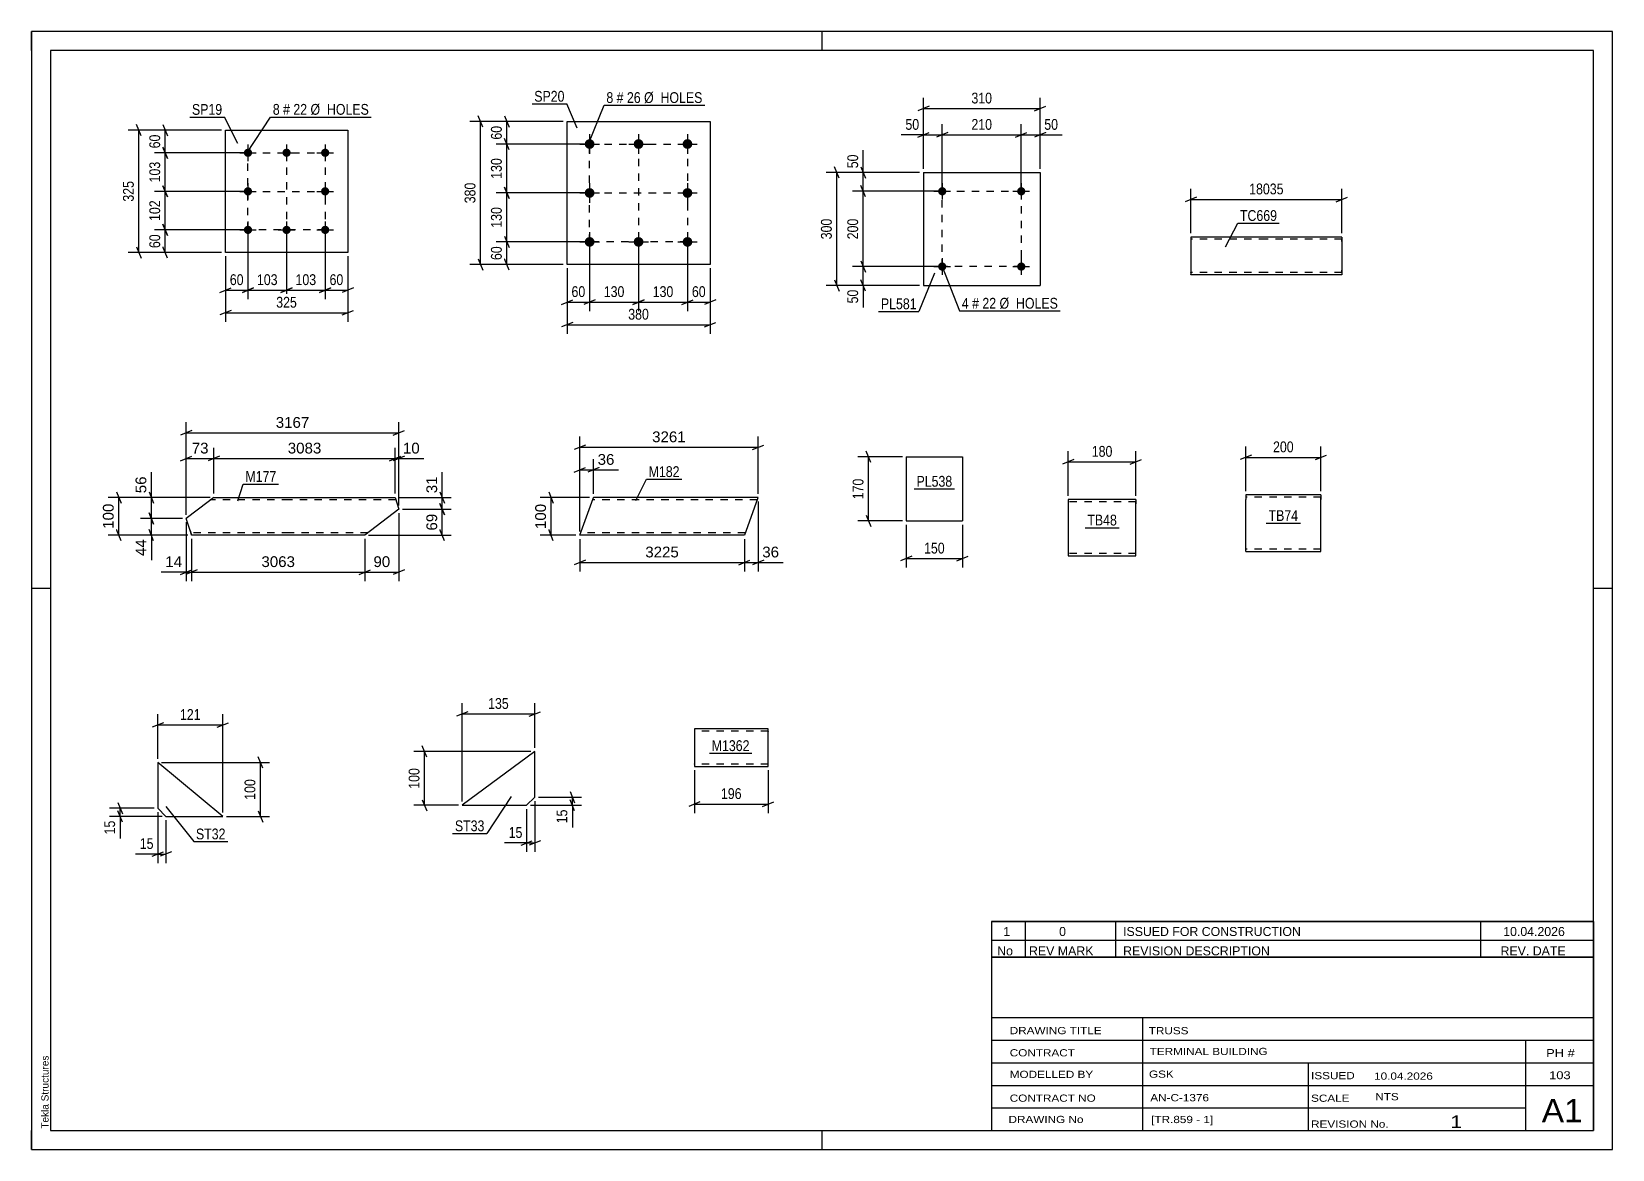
# Paper-space layout 'Layout1' of a CAD drawing. Header units: millimetres. Extents: x 0 to 420, y 0 to 297.
# The model-space entities are those that its viewports show. They can reach past a viewport. Long polylines and large blocks are cut down to what shows.
import ezdxf

# ---------------------------------------------------------------- set-up
doc = ezdxf.new("R2010")
doc.units = ezdxf.units.MM
doc.linetypes.add('DXK_LINE_DOT2', pattern=[3.9198, 1.9599, -1.9599])
doc.layers.add('Viewport layer', color=7, linetype='Continuous', plot=False)
doc.styles.add('Arial', font='ARIAL.TTF', dxfattribs={"height": 0.2})
doc.styles.add('Arial Narrow', font='ARIALN.TTF', dxfattribs={"height": 0.2})

# ---------------------------------------------------------------- blocks, each defined once
blk = doc.blocks.new('Unknown-203763249-1133')
at = {"color": 5, "linetype": 'Continuous'}
for p, q in [((420, 297), (0, 297)), ((0, 297), (0, 0)), ((0, 292), (0, 297)), ((210, 292), (210, 297)), ((420, 0), (420, 297)), ((415, 292), (5, 292)), ((5, 292), (5, 5)), ((415, 5), (415, 292)), ((5, 149), (0, 149)), ((420, 149), (415, 149)), ((0, 0), (0, 5)), ((5, 5), (415, 5)), ((210, 0), (210, 5)), ((0, 0), (420, 0))]:
    blk.add_line(p, q, dxfattribs=at)
at = {"color": 174, "linetype": 'Continuous', "style": 'Arial'}
blk.add_text('Tekla Structures', height=1.9102, rotation=90, dxfattribs=at).set_placement((4.5, 5.5))
blk = doc.blocks.new('Part-203763249-2357 - 2341')
at = {"color": 2, "linetype": 'Continuous'}
for p, q in [((148.83, 171.98), (149.27, 173.18)), ((169.27, 173.18), (149.27, 173.18)), ((193.01, 173.18), (169.37, 173.18)), ((192.88, 172.83), (189.37, 163.18)), ((192.97, 173.09), (192.88, 172.83)), ((193.01, 173.18), (192.97, 173.09)), ((145.63, 163.18), (148.83, 171.98)), ((169.27, 163.18), (145.63, 163.18)), ((189.37, 163.18), (169.37, 163.18))]:
    blk.add_line(p, q, dxfattribs=at)
at = {"color": 7, "linetype": 'DXK_LINE_DOT2'}
for p, q in [((169.27, 172.58), (149.05, 172.58)), ((149.24, 173.09), (149.14, 172.83)), ((149.27, 173.18), (149.24, 173.09)), ((192.79, 172.58), (169.37, 172.58)), ((145.63, 163.18), (145.66, 163.27)), ((169.27, 163.78), (145.85, 163.78)), ((189.59, 163.78), (169.37, 163.78))]:
    blk.add_line(p, q, dxfattribs=at)
blk = doc.blocks.new('Part-203763249-1827 - 1778')
at = {"color": 2, "linetype": 'Continuous'}
for p, q in [((142.26, 235.13), (142.26, 273.13)), ((142.26, 273.13), (180.26, 273.13)), ((180.26, 273.13), (180.26, 235.13)), ((180.26, 235.13), (142.26, 235.13))]:
    blk.add_line(p, q, dxfattribs=at)
blk = doc.blocks.new('Bolt-203763249-1812 - 1778')
at = {"linetype": 'Continuous'}
for points in [[(148.26, 268.43, -1), (148.26, 265.83, -1)], [(161.26, 268.43, -1), (161.26, 265.83, -1)], [(174.26, 268.43, -1), (174.26, 265.83, -1)], [(148.26, 255.43, -1), (148.26, 252.83, -1)], [(174.26, 255.43, -1), (174.26, 252.83, -1)], [(148.26, 242.43, -1), (148.26, 239.83, -1)], [(161.26, 242.43, -1), (161.26, 239.83, -1)], [(174.26, 242.43, -1), (174.26, 239.83, -1)]]:
    blk.add_hatch(color=1, dxfattribs=at).paths.add_polyline_path(points)
at = {"color": 1, "linetype": 'Continuous'}
for p, q in [((148.26, 269.73), (148.26, 264.53)), ((161.26, 269.73), (161.26, 264.53)), ((174.26, 269.73), (174.26, 264.53)), ((145.66, 267.13), (150.86, 267.13)), ((158.66, 267.13), (163.86, 267.13)), ((171.66, 267.13), (176.86, 267.13)), ((148.26, 256.73), (148.26, 251.53)), ((174.26, 256.73), (174.26, 251.53)), ((145.66, 254.13), (150.86, 254.13)), ((171.66, 254.13), (176.86, 254.13)), ((148.26, 243.73), (148.26, 238.53)), ((161.26, 243.73), (161.26, 238.53)), ((174.26, 243.73), (174.26, 238.53)), ((145.66, 241.13), (150.86, 241.13)), ((158.66, 241.13), (163.86, 241.13)), ((171.66, 241.13), (176.86, 241.13))]:
    blk.add_line(p, q, dxfattribs=at)
blk = doc.blocks.new('Part-203763249-1239 - 1221')
at = {"color": 2, "linetype": 'Continuous'}
for p, q in [((48.45, 173.23), (46.87, 172.03)), ((48.45, 173.23), (68.45, 173.23)), ((68.55, 173.23), (96.56, 173.23)), ((96.56, 173.23), (97.54, 170.08)), ((46.87, 172.03), (41.1, 167.63)), ((97.54, 170.08), (88.55, 163.23)), ((42.1, 164.43), (41.1, 167.63)), ((42.45, 163.32), (42.1, 164.43)), ((42.48, 163.23), (42.45, 163.32)), ((68.45, 163.23), (42.48, 163.23)), ((88.55, 163.23), (68.55, 163.23))]:
    blk.add_line(p, q, dxfattribs=at)
at = {"color": 7, "linetype": 'DXK_LINE_DOT2'}
for p, q in [((48.45, 173.23), (47.47, 172.49)), ((68.45, 172.63), (47.66, 172.63)), ((96.75, 172.63), (68.55, 172.63)), ((42.1, 164.43), (42.37, 163.58)), ((68.45, 163.83), (42.29, 163.83)), ((89.33, 163.83), (68.55, 163.83))]:
    blk.add_line(p, q, dxfattribs=at)
blk = doc.blocks.new('Part-203763249-2323 - 2307')
at = {"color": 2, "linetype": 'Continuous'}
for p, q in [((328.02, 242.41), (308.02, 242.41)), ((308.02, 242.41), (308.02, 232.5)), ((348.12, 242.41), (328.12, 242.41)), ((348.12, 242.41), (348.12, 242.31)), ((348.12, 242.31), (348.12, 241.21)), ((348.12, 241.21), (348.12, 233.61)), ((308.02, 232.41), (308.02, 232.5)), ((328.02, 232.41), (308.02, 232.41)), ((348.12, 232.41), (328.12, 232.41)), ((348.12, 233.61), (348.12, 232.41))]:
    blk.add_line(p, q, dxfattribs=at)
at = {"color": 7, "linetype": 'DXK_LINE_DOT2'}
for p, q in [((328.02, 241.81), (308.02, 241.81)), ((348.12, 241.81), (328.12, 241.81)), ((348.12, 242.41), (348.12, 242.41)), ((348.12, 241.21), (348.12, 242.05)), ((308.02, 233.01), (308.02, 233.05)), ((328.02, 233.01), (308.02, 233.01)), ((348.12, 233.01), (328.12, 233.01)), ((348.12, 233.01), (348.12, 233.61)), ((348.12, 233.05), (348.12, 233.01)), ((348.12, 232.41), (348.12, 232.5))]:
    blk.add_line(p, q, dxfattribs=at)
blk = doc.blocks.new('Part-203763249-1975 - 1959')
at = {"color": 2, "linetype": 'Continuous'}
for p, q in [((133.68, 105.7), (114.39, 91.42)), ((133.68, 93.56), (133.68, 105.7)), ((131.53, 91.42), (133.68, 93.56)), ((114.39, 91.42), (131.53, 91.42))]:
    blk.add_line(p, q, dxfattribs=at)
blk = doc.blocks.new('Part-203763249-2206 - 2157')
at = {"color": 2, "linetype": 'Continuous'}
for p, q in [((51.49, 238.31), (51.49, 270.81)), ((51.49, 270.81), (83.99, 270.81)), ((83.99, 270.81), (83.99, 238.31)), ((83.99, 238.31), (51.49, 238.31))]:
    blk.add_line(p, q, dxfattribs=at)
blk = doc.blocks.new('Bolt-203763249-2191 - 2157')
at = {"linetype": 'Continuous'}
for points in [[(57.49, 265.91, -1), (57.49, 263.71, -1)], [(67.74, 265.91, -1), (67.74, 263.71, -1)], [(77.99, 265.91, -1), (77.99, 263.71, -1)], [(57.49, 255.66, -1), (57.49, 253.46, -1)], [(77.99, 255.66, -1), (77.99, 253.46, -1)], [(57.49, 245.41, -1), (57.49, 243.21, -1)], [(67.74, 245.41, -1), (67.74, 243.21, -1)], [(77.99, 245.41, -1), (77.99, 243.21, -1)]]:
    blk.add_hatch(color=1, dxfattribs=at).paths.add_polyline_path(points)
at = {"color": 1, "linetype": 'Continuous'}
for p, q in [((55.29, 264.81), (59.69, 264.81)), ((57.49, 267.01), (57.49, 262.61)), ((65.54, 264.81), (69.94, 264.81)), ((67.74, 267.01), (67.74, 262.61)), ((75.79, 264.81), (80.19, 264.81)), ((77.99, 267.01), (77.99, 262.61)), ((57.49, 256.76), (57.49, 252.36)), ((77.99, 256.76), (77.99, 252.36)), ((55.29, 254.56), (59.69, 254.56)), ((75.79, 254.56), (80.19, 254.56)), ((55.29, 244.31), (59.69, 244.31)), ((57.49, 246.51), (57.49, 242.11)), ((65.54, 244.31), (69.94, 244.31)), ((67.74, 246.51), (67.74, 242.11)), ((75.79, 244.31), (80.19, 244.31)), ((77.99, 246.51), (77.99, 242.11))]:
    blk.add_line(p, q, dxfattribs=at)
blk = doc.blocks.new('Part-203763249-2130 - 2116')
at = {"color": 2, "linetype": 'Continuous'}
for p, q in [((232.36, 183.98), (232.36, 166.98)), ((232.36, 183.98), (247.36, 183.98)), ((247.36, 183.98), (247.36, 166.98)), ((232.36, 166.98), (247.36, 166.98))]:
    blk.add_line(p, q, dxfattribs=at)
blk = doc.blocks.new('Part-203763249-2100 - 2085')
at = {"color": 2, "linetype": 'Continuous'}
for p, q in [((293.42, 172.69), (275.42, 172.69)), ((275.42, 172.69), (275.42, 157.78)), ((293.42, 172.69), (293.42, 172.6)), ((293.42, 172.6), (293.42, 171.49)), ((293.42, 158.89), (293.42, 171.49)), ((275.42, 157.78), (275.42, 157.69)), ((275.42, 157.69), (293.42, 157.69)), ((293.42, 157.69), (293.42, 158.89))]:
    blk.add_line(p, q, dxfattribs=at)
at = {"color": 7, "linetype": 'DXK_LINE_DOT2'}
for p, q in [((293.42, 171.49), (293.42, 172.34)), ((293.42, 172.09), (275.42, 172.09)), ((275.42, 158.29), (275.42, 158.34)), ((293.42, 158.29), (275.42, 158.29)), ((293.42, 158.34), (293.42, 158.89)), ((293.42, 158.29), (293.42, 158.34)), ((293.42, 158.29), (293.42, 158.34))]:
    blk.add_line(p, q, dxfattribs=at)
blk = doc.blocks.new('Part-203763249-2041 - 2025')
at = {"color": 2, "linetype": 'Continuous'}
for p, q in [((33.52, 102.77), (33.52, 90.63)), ((50.79, 88.48), (33.52, 102.77)), ((33.52, 90.63), (35.66, 88.48)), ((35.66, 88.48), (50.79, 88.48))]:
    blk.add_line(p, q, dxfattribs=at)
blk = doc.blocks.new('Part-203763249-1942 - 1928')
at = {"color": 2, "linetype": 'Continuous'}
for p, q in [((322.58, 173.88), (322.58, 172.68)), ((342.58, 173.88), (322.58, 173.88)), ((322.58, 160.08), (322.58, 172.68)), ((342.58, 173.88), (342.58, 173.78)), ((342.58, 173.78), (342.58, 172.68)), ((342.58, 160.08), (342.58, 172.68)), ((322.58, 158.97), (322.58, 160.08)), ((342.58, 158.88), (342.58, 160.08)), ((322.58, 158.88), (322.58, 158.97)), ((322.58, 158.88), (342.58, 158.88))]:
    blk.add_line(p, q, dxfattribs=at)
at = {"color": 7, "linetype": 'DXK_LINE_DOT2'}
for p, q in [((342.58, 173.28), (322.58, 173.28)), ((342.58, 172.68), (342.58, 173.52)), ((322.58, 159.23), (322.58, 160.08)), ((342.58, 159.52), (342.58, 159.85)), ((322.58, 159.48), (322.58, 159.52)), ((322.58, 159.48), (322.58, 159.52)), ((342.58, 159.48), (322.58, 159.48)), ((342.58, 159.48), (342.58, 159.52))]:
    blk.add_line(p, q, dxfattribs=at)
blk = doc.blocks.new('Part-203763249-1762 - 1748')
at = {"color": 2, "linetype": 'Continuous'}
for p, q in [((195.69, 111.75), (176.08, 111.75)), ((176.08, 111.75), (176.08, 101.84)), ((195.69, 102.95), (195.69, 111.75)), ((176.08, 101.84), (176.08, 101.75)), ((176.08, 101.75), (195.69, 101.75)), ((195.69, 101.75), (195.69, 102.95))]:
    blk.add_line(p, q, dxfattribs=at)
at = {"color": 7, "linetype": 'DXK_LINE_DOT2'}
for p, q in [((195.69, 111.15), (176.08, 111.15)), ((195.69, 111.15), (195.69, 111.1)), ((195.69, 111.1), (195.69, 111.15)), ((195.69, 111.01), (195.69, 111.1)), ((195.69, 111.1), (195.69, 111.01)), ((176.08, 102.35), (176.08, 102.4)), ((195.69, 102.35), (176.08, 102.35)), ((195.69, 102.4), (195.69, 102.72)), ((195.69, 102.35), (195.69, 102.4))]:
    blk.add_line(p, q, dxfattribs=at)
blk = doc.blocks.new('Bolt-203763249-1557 - 1523')
at = {"linetype": 'Continuous'}
for points in [[(243.04, 254.57, -1), (240.84, 254.57, -1)], [(264.04, 254.57, -1), (261.84, 254.57, -1)]]:
    blk.add_hatch(color=1, dxfattribs=at).paths.add_polyline_path(points)
at = {"color": 1, "linetype": 'Continuous'}
for p, q in [((241.94, 256.77), (241.94, 252.37)), ((262.94, 256.77), (262.94, 252.37)), ((239.74, 254.57), (244.14, 254.57)), ((260.74, 254.57), (265.14, 254.57))]:
    blk.add_line(p, q, dxfattribs=at)
blk = doc.blocks.new('Bolt-203763249-1562 - 1523')
at = {"linetype": 'Continuous'}
for points in [[(243.04, 234.57, -1), (240.84, 234.57, -1)], [(264.04, 234.57, -1), (261.84, 234.57, -1)]]:
    blk.add_hatch(color=1, dxfattribs=at).paths.add_polyline_path(points)
at = {"color": 1, "linetype": 'Continuous'}
for p, q in [((241.94, 236.77), (241.94, 232.37)), ((262.94, 236.77), (262.94, 232.37)), ((239.74, 234.57), (244.14, 234.57)), ((260.74, 234.57), (265.14, 234.57))]:
    blk.add_line(p, q, dxfattribs=at)
blk = doc.blocks.new('Part-203763249-1577 - 1523')
at = {"color": 2, "linetype": 'Continuous'}
for p, q in [((236.94, 259.56), (236.94, 229.56)), ((236.94, 259.56), (267.94, 259.56)), ((267.94, 259.56), (267.94, 229.56)), ((236.94, 229.56), (267.94, 229.56))]:
    blk.add_line(p, q, dxfattribs=at)
blk = doc.blocks.new('Rectangle-203763249-1914 - 1778')
at = {"color": 1, "linetype": 'DXK_LINE_DOT2'}
blk.add_lwpolyline([(148.26, 267.13), (174.26, 267.13), (174.26, 241.13), (148.26, 241.13), (148.26, 267.13)], close=True, dxfattribs=at)
blk = doc.blocks.new('Rectangle-203763249-2293 - 2157')
at = {"color": 1, "linetype": 'DXK_LINE_DOT2'}
blk.add_lwpolyline([(57.49, 264.81), (77.99, 264.81), (77.99, 244.31), (57.49, 244.31), (57.49, 264.81)], close=True, dxfattribs=at)
blk = doc.blocks.new('Rectangle-203763249-1690 - 1523')
at = {"color": 1, "linetype": 'DXK_LINE_DOT2'}
blk.add_lwpolyline([(241.94, 254.57), (262.94, 254.57), (262.94, 234.57), (241.94, 234.57), (241.94, 254.57)], close=True, dxfattribs=at)
blk = doc.blocks.new('Line-203763249-1900 - 1778')
at = {"color": 1, "linetype": 'DXK_LINE_DOT2'}
blk.add_line((161.26, 267.13), (161.26, 241.13), dxfattribs=at)
blk = doc.blocks.new('Line-203763249-2279 - 2157')
at = {"color": 1, "linetype": 'DXK_LINE_DOT2'}
blk.add_line((67.74, 264.81), (67.74, 244.31), dxfattribs=at)
blk = doc.blocks.new('Line-203763249-1907 - 1778')
at = {"color": 1, "linetype": 'DXK_LINE_DOT2'}
blk.add_line((148.26, 254.13), (174.26, 254.13), dxfattribs=at)
blk = doc.blocks.new('Line-203763249-2286 - 2157')
at = {"color": 1, "linetype": 'DXK_LINE_DOT2'}
blk.add_line((57.49, 254.56), (77.99, 254.56), dxfattribs=at)
blk = doc.blocks.new('StraightDimension-203763249-2389 - 2341')
at = {"color": 7, "linetype": 'Continuous'}
for p, q in [((145.63, 162.18), (145.63, 153.54)), ((189.37, 162.18), (189.37, 153.54)), ((147.13, 156.54), (144.13, 155.34)), ((145.63, 155.94), (189.37, 155.94)), ((187.87, 155.34), (190.87, 156.54))]:
    blk.add_line(p, q, dxfattribs=at)
at = {"color": 0}
blk.add_wipeout([(172.55, 156.69), (172.55, 160.89), (162.45, 160.89), (162.45, 156.69)], dxfattribs=at)
at = {"color": 3, "style": 'Arial'}
blk.add_text('3225', height=2.865, dxfattribs=at).set_placement((163.05, 157.29))
blk = doc.blocks.new('StraightDimension-203763249-2424 - 2341')
at = {"color": 7, "linetype": 'Continuous'}
for p, q in [((148.27, 173.18), (135.16, 173.18)), ((137.41, 174.68), (138.61, 171.68)), ((138.01, 163.18), (138.01, 173.18)), ((138.61, 161.68), (137.41, 164.68)), ((144.63, 163.18), (135.16, 163.18))]:
    blk.add_line(p, q, dxfattribs=at)
at = {"color": 0}
blk.add_wipeout([(137.26, 172.12), (133.06, 172.12), (133.06, 164.24), (137.26, 164.24)], dxfattribs=at)
at = {"color": 3, "style": 'Arial'}
blk.add_text('100', height=2.865, rotation=90.0002, dxfattribs=at).set_placement((136.66, 164.84))
blk = doc.blocks.new('StraightDimension-203763249-2360 - 2341')
at = {"color": 7, "linetype": 'Continuous'}
for p, q in [((145.63, 164.18), (145.63, 189.4)), ((193.01, 174.18), (193.01, 189.4)), ((147.13, 187.15), (144.13, 185.95)), ((145.63, 186.55), (193.01, 186.55)), ((191.51, 185.95), (194.51, 187.15))]:
    blk.add_line(p, q, dxfattribs=at)
at = {"color": 0}
blk.add_wipeout([(174.37, 187.3), (174.37, 191.5), (164.27, 191.5), (164.27, 187.3)], dxfattribs=at)
at = {"color": 3, "style": 'Arial'}
blk.add_text('3261', height=2.865, dxfattribs=at).set_placement((164.87, 187.9))
blk = doc.blocks.new('StraightDimension-203763249-2371 - 2341')
at = {"color": 7, "linetype": 'Continuous'}
for p, q in [((144.13, 179.94), (147.13, 181.14)), ((145.63, 164.18), (145.63, 183.39)), ((150.77, 181.14), (147.77, 179.94)), ((149.27, 174.18), (149.27, 183.39)), ((145.63, 180.54), (149.27, 180.54))]:
    blk.add_line(p, q, dxfattribs=at)
at = {"color": 0}
blk.add_wipeout([(155.44, 181.29), (155.44, 185.49), (149.79, 185.49), (149.79, 181.29)], dxfattribs=at)
at = {"color": 7, "linetype": 'Continuous'}
blk.add_line((149.27, 180.54), (155.97, 180.54), dxfattribs=at)
blk.add_line((149.27, 180.54), (155.97, 180.54), dxfattribs=at)
at = {"color": 3, "style": 'Arial'}
blk.add_text('36', height=2.865, dxfattribs=at).set_placement((150.39, 181.89))
blk = doc.blocks.new('StraightDimension-203763249-2406 - 2341')
at = {"color": 7, "linetype": 'Continuous'}
for p, q in [((193.01, 172.18), (193.01, 153.54)), ((189.37, 162.18), (189.37, 153.54)), ((187.87, 155.34), (190.87, 156.54)), ((189.37, 155.94), (193.01, 155.94)), ((194.51, 156.54), (191.51, 155.34))]:
    blk.add_line(p, q, dxfattribs=at)
at = {"color": 0}
blk.add_wipeout([(199.18, 156.69), (199.18, 160.89), (193.53, 160.89), (193.53, 156.69)], dxfattribs=at)
at = {"color": 7, "linetype": 'Continuous'}
blk.add_line((193.01, 155.94), (199.71, 155.94), dxfattribs=at)
blk.add_line((193.01, 155.94), (199.71, 155.94), dxfattribs=at)
at = {"color": 3, "style": 'Arial'}
blk.add_text('36', height=2.865, dxfattribs=at).set_placement((194.13, 157.29))
blk = doc.blocks.new('StraightDimension-203763249-1876 - 1778')
at = {"color": 7, "linetype": 'Continuous'}
for p, q in [((147.26, 241.13), (123.41, 241.13)), ((125.66, 242.63), (126.86, 239.63)), ((126.26, 235.13), (126.26, 241.13)), ((126.86, 233.63), (125.66, 236.63)), ((141.26, 235.13), (123.41, 235.13))]:
    blk.add_line(p, q, dxfattribs=at)
at = {"color": 0}
blk.add_wipeout([(125.51, 240.56), (121.31, 240.56), (121.31, 235.7), (125.51, 235.7)], dxfattribs=at)
at = {"color": 3, "style": 'Arial Narrow'}
blk.add_text('60', height=2.863, rotation=90.0002, dxfattribs=at).set_placement((124.91, 236.3))
blk = doc.blocks.new('StraightDimension-203763249-1829 - 1778')
at = {"color": 7, "linetype": 'Continuous'}
for p, q in [((142.26, 234.13), (142.26, 216.73)), ((180.26, 234.13), (180.26, 216.73)), ((143.76, 219.73), (140.76, 218.53)), ((142.26, 219.13), (180.26, 219.13)), ((178.76, 218.53), (181.76, 219.73))]:
    blk.add_line(p, q, dxfattribs=at)
at = {"color": 0}
blk.add_wipeout([(164.61, 219.88), (164.61, 224.08), (157.92, 224.08), (157.92, 219.88)], dxfattribs=at)
at = {"color": 3, "style": 'Arial Narrow'}
blk.add_text('380', height=2.863, dxfattribs=at).set_placement((158.52, 220.48))
blk = doc.blocks.new('StraightDimension-203763249-1840 - 1778')
at = {"color": 7, "linetype": 'Continuous'}
for p, q in [((148.26, 240.13), (148.26, 222.73)), ((142.26, 234.13), (142.26, 222.73)), ((140.76, 224.53), (143.76, 225.73)), ((142.26, 225.13), (148.26, 225.13)), ((149.76, 225.73), (146.76, 224.53))]:
    blk.add_line(p, q, dxfattribs=at)
at = {"color": 0}
blk.add_wipeout([(147.69, 225.88), (147.69, 230.08), (142.84, 230.08), (142.84, 225.88)], dxfattribs=at)
at = {"color": 3, "style": 'Arial Narrow'}
blk.add_text('60', height=2.863, dxfattribs=at).set_placement((143.44, 226.48))
blk = doc.blocks.new('StraightDimension-203763249-1854 - 1778')
at = {"color": 7, "linetype": 'Continuous'}
for p, q in [((174.26, 240.13), (174.26, 222.73)), ((180.26, 234.13), (180.26, 222.73)), ((172.76, 224.53), (175.76, 225.73)), ((174.26, 225.13), (180.26, 225.13)), ((181.76, 225.73), (178.76, 224.53))]:
    blk.add_line(p, q, dxfattribs=at)
at = {"color": 0}
blk.add_wipeout([(179.69, 225.88), (179.69, 230.08), (174.84, 230.08), (174.84, 225.88)], dxfattribs=at)
at = {"color": 3, "style": 'Arial Narrow'}
blk.add_text('60', height=2.863, dxfattribs=at).set_placement((175.44, 226.48))
blk = doc.blocks.new('StraightDimension-203763249-1865 - 1778')
at = {"color": 7, "linetype": 'Continuous'}
for p, q in [((141.26, 273.13), (116.41, 273.13)), ((119.86, 271.63), (118.66, 274.63)), ((119.26, 235.13), (119.26, 273.13)), ((118.66, 236.63), (119.86, 233.63)), ((141.26, 235.13), (116.41, 235.13))]:
    blk.add_line(p, q, dxfattribs=at)
at = {"color": 0}
blk.add_wipeout([(118.51, 257.47), (114.31, 257.47), (114.31, 250.79), (118.51, 250.79)], dxfattribs=at)
at = {"color": 3, "style": 'Arial Narrow'}
blk.add_text('380', height=2.863, rotation=90.0002, dxfattribs=at).set_placement((117.91, 251.39))
blk = doc.blocks.new('StraightDimension-203763249-1890 - 1778')
at = {"color": 7, "linetype": 'Continuous'}
for p, q in [((141.26, 273.13), (123.41, 273.13)), ((125.66, 274.63), (126.86, 271.63)), ((126.26, 267.13), (126.26, 273.13)), ((147.26, 267.13), (123.41, 267.13)), ((126.86, 265.63), (125.66, 268.63))]:
    blk.add_line(p, q, dxfattribs=at)
at = {"color": 0}
blk.add_wipeout([(125.51, 272.56), (121.31, 272.56), (121.31, 267.7), (125.51, 267.7)], dxfattribs=at)
at = {"color": 3, "style": 'Arial Narrow'}
blk.add_text('60', height=2.863, rotation=90.0002, dxfattribs=at).set_placement((124.91, 268.3))
blk = doc.blocks.new('StraightDimension-203763249-10755 - 1778')
at = {"color": 7, "linetype": 'Continuous'}
for p, q in [((148.26, 240.13), (148.26, 222.73)), ((161.26, 240.13), (161.26, 222.73)), ((149.76, 225.73), (146.76, 224.53)), ((148.26, 225.13), (161.26, 225.13)), ((159.76, 224.53), (162.76, 225.73))]:
    blk.add_line(p, q, dxfattribs=at)
at = {"color": 0}
blk.add_wipeout([(158.11, 225.88), (158.11, 230.08), (151.42, 230.08), (151.42, 225.88)], dxfattribs=at)
at = {"color": 3, "style": 'Arial Narrow'}
blk.add_text('130', height=2.863, dxfattribs=at).set_placement((152.02, 226.48))
blk = doc.blocks.new('StraightDimension-203763249-10757 - 1778')
at = {"color": 7, "linetype": 'Continuous'}
for p, q in [((161.26, 240.13), (161.26, 222.73)), ((174.26, 240.13), (174.26, 222.73)), ((162.76, 225.73), (159.76, 224.53)), ((161.26, 225.13), (174.26, 225.13)), ((172.76, 224.53), (175.76, 225.73))]:
    blk.add_line(p, q, dxfattribs=at)
at = {"color": 0}
blk.add_wipeout([(171.11, 225.88), (171.11, 230.08), (164.42, 230.08), (164.42, 225.88)], dxfattribs=at)
at = {"color": 3, "style": 'Arial Narrow'}
blk.add_text('130', height=2.863, dxfattribs=at).set_placement((165.02, 226.48))
blk = doc.blocks.new('StraightDimension-203763249-10777 - 1778')
at = {"color": 7, "linetype": 'Continuous'}
for p, q in [((147.26, 254.13), (123.41, 254.13)), ((126.86, 252.63), (125.66, 255.63)), ((126.26, 241.13), (126.26, 254.13)), ((147.26, 241.13), (123.41, 241.13)), ((125.66, 242.63), (126.86, 239.63))]:
    blk.add_line(p, q, dxfattribs=at)
at = {"color": 0}
blk.add_wipeout([(125.51, 250.97), (121.31, 250.97), (121.31, 244.29), (125.51, 244.29)], dxfattribs=at)
at = {"color": 3, "style": 'Arial Narrow'}
blk.add_text('130', height=2.863, rotation=90.0002, dxfattribs=at).set_placement((124.91, 244.89))
blk = doc.blocks.new('StraightDimension-203763249-10779 - 1778')
at = {"color": 7, "linetype": 'Continuous'}
for p, q in [((147.26, 267.13), (123.41, 267.13)), ((126.86, 265.63), (125.66, 268.63)), ((126.26, 254.13), (126.26, 267.13)), ((147.26, 254.13), (123.41, 254.13)), ((125.66, 255.63), (126.86, 252.63))]:
    blk.add_line(p, q, dxfattribs=at)
at = {"color": 0}
blk.add_wipeout([(125.51, 263.97), (121.31, 263.97), (121.31, 257.29), (125.51, 257.29)], dxfattribs=at)
at = {"color": 3, "style": 'Arial Narrow'}
blk.add_text('130', height=2.863, rotation=90.0002, dxfattribs=at).set_placement((124.91, 257.89))
blk = doc.blocks.new('StraightDimension-203763249-1305 - 1221')
at = {"color": 7, "linetype": 'Continuous'}
for p, q in [((47.45, 173.23), (20.3, 173.23)), ((22.55, 174.73), (23.75, 171.73)), ((23.15, 163.23), (23.15, 173.23)), ((23.75, 161.73), (22.55, 164.73)), ((41.48, 163.23), (20.3, 163.23))]:
    blk.add_line(p, q, dxfattribs=at)
at = {"color": 0}
blk.add_wipeout([(22.4, 172.16), (18.2, 172.16), (18.2, 164.29), (22.4, 164.29)], dxfattribs=at)
at = {"color": 3, "style": 'Arial'}
blk.add_text('100', height=2.865, rotation=90.0002, dxfattribs=at).set_placement((21.8, 164.89))
blk = doc.blocks.new('StraightDimension-203763249-1242 - 1221')
at = {"color": 7, "linetype": 'Continuous'}
for p, q in [((98.54, 170.08), (111.5, 170.08)), ((108.5, 171.58), (109.7, 168.58)), ((109.1, 163.23), (109.1, 170.08)), ((109.7, 161.73), (108.5, 164.73)), ((89.55, 163.23), (111.5, 163.23))]:
    blk.add_line(p, q, dxfattribs=at)
at = {"color": 0}
blk.add_wipeout([(108.35, 169.48), (104.15, 169.48), (104.15, 163.83), (108.35, 163.83)], dxfattribs=at)
at = {"color": 3, "style": 'Arial'}
blk.add_text('69', height=2.865, rotation=90.0002, dxfattribs=at).set_placement((107.75, 164.43))
blk = doc.blocks.new('StraightDimension-203763249-1278 - 1221')
at = {"color": 7, "linetype": 'Continuous'}
for p, q in [((97.56, 173.23), (111.5, 173.23)), ((108.5, 174.73), (109.7, 171.73)), ((109.1, 170.08), (109.1, 173.23)), ((98.54, 170.08), (111.5, 170.08)), ((109.7, 168.58), (108.5, 171.58))]:
    blk.add_line(p, q, dxfattribs=at)
at = {"color": 0}
blk.add_wipeout([(108.35, 179.4), (104.15, 179.4), (104.15, 173.75), (108.35, 173.75)], dxfattribs=at)
at = {"color": 7, "linetype": 'Continuous'}
blk.add_line((109.1, 173.23), (109.1, 179.93), dxfattribs=at)
blk.add_line((109.1, 173.23), (109.1, 179.93), dxfattribs=at)
at = {"color": 3, "style": 'Arial'}
blk.add_text('31', height=2.865, rotation=90.0002, dxfattribs=at).set_placement((107.75, 174.35))
blk = doc.blocks.new('StraightDimension-203763249-1363 - 1221')
at = {"color": 7, "linetype": 'Continuous'}
for p, q in [((31.22, 169.13), (32.42, 166.13)), ((40.1, 167.63), (28.97, 167.63)), ((32.42, 161.73), (31.22, 164.73)), ((31.82, 163.23), (31.82, 167.63)), ((41.48, 163.23), (28.97, 163.23))]:
    blk.add_line(p, q, dxfattribs=at)
at = {"color": 0}
blk.add_wipeout([(31.07, 162.7), (26.87, 162.7), (26.87, 157.06), (31.07, 157.06)], dxfattribs=at)
at = {"color": 7, "linetype": 'Continuous'}
blk.add_line((31.82, 163.23), (31.82, 156.53), dxfattribs=at)
blk.add_line((31.82, 163.23), (31.82, 156.53), dxfattribs=at)
at = {"color": 3, "style": 'Arial'}
blk.add_text('44', height=2.865, rotation=90.0002, dxfattribs=at).set_placement((30.47, 157.66))
blk = doc.blocks.new('StraightDimension-203763249-1339 - 1221')
at = {"color": 7, "linetype": 'Continuous'}
for p, q in [((47.45, 173.23), (28.97, 173.23)), ((31.22, 174.73), (32.42, 171.73)), ((31.82, 167.63), (31.82, 173.23)), ((32.42, 166.13), (31.22, 169.13)), ((40.1, 167.63), (28.97, 167.63))]:
    blk.add_line(p, q, dxfattribs=at)
at = {"color": 0}
blk.add_wipeout([(31.07, 179.4), (26.87, 179.4), (26.87, 173.75), (31.07, 173.75)], dxfattribs=at)
at = {"color": 7, "linetype": 'Continuous'}
blk.add_line((31.82, 173.23), (31.82, 179.93), dxfattribs=at)
blk.add_line((31.82, 173.23), (31.82, 179.93), dxfattribs=at)
at = {"color": 3, "style": 'Arial'}
blk.add_text('56', height=2.865, rotation=90.0002, dxfattribs=at).set_placement((30.47, 174.35))
blk = doc.blocks.new('StraightDimension-203763249-1388 - 1221')
at = {"color": 7, "linetype": 'Continuous'}
for p, q in [((41.1, 166.63), (41.1, 150.98)), ((42.48, 162.23), (42.48, 150.98)), ((39.6, 152.78), (42.6, 153.98)), ((43.98, 153.98), (40.98, 152.78)), ((41.1, 153.38), (42.48, 153.38))]:
    blk.add_line(p, q, dxfattribs=at)
at = {"color": 0}
blk.add_wipeout([(40.58, 154.13), (40.58, 158.33), (34.93, 158.33), (34.93, 154.13)], dxfattribs=at)
at = {"color": 7, "linetype": 'Continuous'}
blk.add_line((41.1, 153.38), (34.41, 153.38), dxfattribs=at)
blk.add_line((41.1, 153.38), (34.41, 153.38), dxfattribs=at)
at = {"color": 3, "style": 'Arial'}
blk.add_text('14', height=2.865, dxfattribs=at).set_placement((35.53, 154.73))
blk = doc.blocks.new('StraightDimension-203763249-1405 - 1221')
at = {"color": 7, "linetype": 'Continuous'}
for p, q in [((42.48, 162.23), (42.48, 150.98)), ((88.55, 162.23), (88.55, 150.98)), ((43.98, 153.98), (40.98, 152.78)), ((42.48, 153.38), (88.55, 153.38)), ((87.05, 152.78), (90.05, 153.98))]:
    blk.add_line(p, q, dxfattribs=at)
at = {"color": 0}
blk.add_wipeout([(70.56, 154.13), (70.56, 158.33), (60.46, 158.33), (60.46, 154.13)], dxfattribs=at)
at = {"color": 3, "style": 'Arial'}
blk.add_text('3063', height=2.865, dxfattribs=at).set_placement((61.06, 154.73))
blk = doc.blocks.new('StraightDimension-203763249-1429 - 1221')
at = {"color": 7, "linetype": 'Continuous'}
for p, q in [((97.54, 169.08), (97.54, 150.98)), ((88.55, 162.23), (88.55, 150.98)), ((87.05, 152.78), (90.05, 153.98)), ((88.55, 153.38), (97.54, 153.38)), ((99.04, 153.98), (96.04, 152.78))]:
    blk.add_line(p, q, dxfattribs=at)
at = {"color": 0}
blk.add_wipeout([(95.87, 154.13), (95.87, 158.33), (90.22, 158.33), (90.22, 154.13)], dxfattribs=at)
at = {"color": 3, "style": 'Arial'}
blk.add_text('90', height=2.865, dxfattribs=at).set_placement((90.82, 154.73))
blk = doc.blocks.new('StraightDimension-203763249-1447 - 1221')
at = {"color": 7, "linetype": 'Continuous'}
for p, q in [((96.56, 174.23), (96.56, 186.4)), ((97.54, 171.08), (97.54, 186.4)), ((95.06, 182.95), (98.06, 184.15)), ((99.04, 184.15), (96.04, 182.95)), ((96.56, 183.55), (97.54, 183.55))]:
    blk.add_line(p, q, dxfattribs=at)
at = {"color": 0}
blk.add_wipeout([(103.71, 184.3), (103.71, 188.5), (98.06, 188.5), (98.06, 184.3)], dxfattribs=at)
at = {"color": 7, "linetype": 'Continuous'}
blk.add_line((97.54, 183.55), (104.24, 183.55), dxfattribs=at)
blk.add_line((97.54, 183.55), (104.24, 183.55), dxfattribs=at)
at = {"color": 3, "style": 'Arial'}
blk.add_text('10', height=2.865, dxfattribs=at).set_placement((98.66, 184.9))
blk = doc.blocks.new('StraightDimension-203763249-1464 - 1221')
at = {"color": 7, "linetype": 'Continuous'}
for p, q in [((48.45, 174.23), (48.45, 186.4)), ((96.56, 174.23), (96.56, 186.4)), ((49.95, 184.15), (46.95, 182.95)), ((48.45, 183.55), (96.56, 183.55)), ((95.06, 182.95), (98.06, 184.15))]:
    blk.add_line(p, q, dxfattribs=at)
at = {"color": 0}
blk.add_wipeout([(77.55, 184.3), (77.55, 188.5), (67.46, 188.5), (67.46, 184.3)], dxfattribs=at)
at = {"color": 3, "style": 'Arial'}
blk.add_text('3083', height=2.865, dxfattribs=at).set_placement((68.06, 184.9))
blk = doc.blocks.new('StraightDimension-203763249-1488 - 1221')
at = {"color": 7, "linetype": 'Continuous'}
for p, q in [((41.1, 168.63), (41.1, 186.4)), ((48.45, 174.23), (48.45, 186.4)), ((39.6, 182.95), (42.6, 184.15)), ((41.1, 183.55), (48.45, 183.55)), ((49.95, 184.15), (46.95, 182.95))]:
    blk.add_line(p, q, dxfattribs=at)
at = {"color": 0}
blk.add_wipeout([(47.6, 184.3), (47.6, 188.5), (41.95, 188.5), (41.95, 184.3)], dxfattribs=at)
at = {"color": 3, "style": 'Arial'}
blk.add_text('73', height=2.865, dxfattribs=at).set_placement((42.55, 184.9))
blk = doc.blocks.new('StraightDimension-203763249-1506 - 1221')
at = {"color": 7, "linetype": 'Continuous'}
for p, q in [((41.1, 168.63), (41.1, 193.22)), ((97.54, 171.08), (97.54, 193.22)), ((42.6, 190.97), (39.6, 189.77)), ((41.1, 190.37), (97.54, 190.37)), ((96.04, 189.77), (99.04, 190.97))]:
    blk.add_line(p, q, dxfattribs=at)
at = {"color": 0}
blk.add_wipeout([(74.37, 191.12), (74.37, 195.32), (64.27, 195.32), (64.27, 191.12)], dxfattribs=at)
at = {"color": 3, "style": 'Arial'}
blk.add_text('3167', height=2.865, dxfattribs=at).set_placement((64.87, 191.72))
blk = doc.blocks.new('StraightDimension-203763249-2328 - 2307')
at = {"color": 7, "linetype": 'Continuous'}
for p, q in [((309.52, 253.01), (306.52, 251.81)), ((308.02, 243.41), (308.02, 255.26)), ((308.02, 252.41), (348.12, 252.41)), ((346.62, 251.81), (349.62, 253.01)), ((348.12, 243.41), (348.12, 255.26))]:
    blk.add_line(p, q, dxfattribs=at)
at = {"color": 0}
blk.add_wipeout([(333.24, 253.16), (333.24, 257.36), (322.9, 257.36), (322.9, 253.16)], dxfattribs=at)
at = {"color": 3, "style": 'Arial Narrow'}
blk.add_text('18035', height=2.863, dxfattribs=at).set_placement((323.5, 253.76))
blk = doc.blocks.new('StraightDimension-203763249-2011 - 1959')
at = {"color": 7, "linetype": 'Continuous'}
for p, q in [((134.68, 93.56), (146.08, 93.56)), ((143.08, 95.06), (144.28, 92.06)), ((144.28, 89.92), (143.08, 92.92)), ((143.68, 91.42), (143.68, 93.56)), ((132.53, 91.42), (146.08, 91.42))]:
    blk.add_line(p, q, dxfattribs=at)
at = {"color": 0}
blk.add_wipeout([(142.93, 90.89), (138.73, 90.89), (138.73, 86.04), (142.93, 86.04)], dxfattribs=at)
at = {"color": 7, "linetype": 'Continuous'}
blk.add_line((143.68, 91.42), (143.68, 85.51), dxfattribs=at)
blk.add_line((143.68, 91.42), (143.68, 85.51), dxfattribs=at)
at = {"color": 3, "style": 'Arial Narrow'}
blk.add_text('15', height=2.863, rotation=90.0002, dxfattribs=at).set_placement((142.33, 86.64))
blk = doc.blocks.new('StraightDimension-203763249-1977 - 1959')
at = {"color": 7, "linetype": 'Continuous'}
for p, q in [((114.39, 92.42), (114.39, 118.55)), ((133.68, 106.7), (133.68, 118.55)), ((115.89, 116.3), (112.89, 115.1)), ((114.39, 115.7), (133.68, 115.7)), ((132.18, 115.1), (135.18, 116.3))]:
    blk.add_line(p, q, dxfattribs=at)
at = {"color": 0}
blk.add_wipeout([(127.38, 116.45), (127.38, 120.65), (120.69, 120.65), (120.69, 116.45)], dxfattribs=at)
at = {"color": 3, "style": 'Arial Narrow'}
blk.add_text('135', height=2.863, dxfattribs=at).set_placement((121.29, 117.05))
blk = doc.blocks.new('StraightDimension-203763249-2002 - 1959')
at = {"color": 7, "linetype": 'Continuous'}
for p, q in [((132.68, 105.7), (101.54, 105.7)), ((104.99, 104.2), (103.79, 107.2)), ((104.39, 91.42), (104.39, 105.7)), ((103.79, 92.92), (104.99, 89.92)), ((113.39, 91.42), (101.54, 91.42))]:
    blk.add_line(p, q, dxfattribs=at)
at = {"color": 0}
blk.add_wipeout([(103.64, 101.9), (99.44, 101.9), (99.44, 95.22), (103.64, 95.22)], dxfattribs=at)
at = {"color": 3, "style": 'Arial Narrow'}
blk.add_text('100', height=2.863, rotation=90.0002, dxfattribs=at).set_placement((103.04, 95.82))
blk = doc.blocks.new('StraightDimension-203763249-1986 - 1959')
at = {"color": 7, "linetype": 'Continuous'}
for p, q in [((133.68, 92.56), (133.68, 79.02)), ((131.53, 90.42), (131.53, 79.02)), ((130.03, 80.82), (133.03, 82.02)), ((131.53, 81.42), (133.68, 81.42)), ((135.18, 82.02), (132.18, 80.82))]:
    blk.add_line(p, q, dxfattribs=at)
at = {"color": 0}
blk.add_wipeout([(131.01, 82.17), (131.01, 86.37), (126.15, 86.37), (126.15, 82.17)], dxfattribs=at)
at = {"color": 7, "linetype": 'Continuous'}
blk.add_line((131.53, 81.42), (125.63, 81.42), dxfattribs=at)
blk.add_line((131.53, 81.42), (125.63, 81.42), dxfattribs=at)
at = {"color": 3, "style": 'Arial Narrow'}
blk.add_text('15', height=2.863, dxfattribs=at).set_placement((126.75, 82.77))
blk = doc.blocks.new('StraightDimension-203763249-2222 - 2157')
at = {"color": 7, "linetype": 'Continuous'}
for p, q in [((56.49, 244.31), (32.64, 244.31)), ((34.89, 245.81), (36.09, 242.81)), ((35.49, 238.31), (35.49, 244.31)), ((36.09, 236.81), (34.89, 239.81)), ((50.49, 238.31), (32.64, 238.31))]:
    blk.add_line(p, q, dxfattribs=at)
at = {"color": 0}
blk.add_wipeout([(34.74, 243.74), (30.54, 243.74), (30.54, 238.88), (34.74, 238.88)], dxfattribs=at)
at = {"color": 3, "style": 'Arial Narrow'}
blk.add_text('60', height=2.863, rotation=90.0002, dxfattribs=at).set_placement((34.14, 239.48))
blk = doc.blocks.new('StraightDimension-203763249-2208 - 2157')
at = {"color": 7, "linetype": 'Continuous'}
for p, q in [((50.49, 270.81), (32.64, 270.81)), ((34.89, 272.31), (36.09, 269.31)), ((35.49, 264.81), (35.49, 270.81)), ((56.49, 264.81), (32.64, 264.81)), ((36.09, 263.31), (34.89, 266.31))]:
    blk.add_line(p, q, dxfattribs=at)
at = {"color": 0}
blk.add_wipeout([(34.74, 270.24), (30.54, 270.24), (30.54, 265.38), (34.74, 265.38)], dxfattribs=at)
at = {"color": 3, "style": 'Arial Narrow'}
blk.add_text('60', height=2.863, rotation=90.0002, dxfattribs=at).set_placement((34.14, 265.98))
blk = doc.blocks.new('StraightDimension-203763249-2233 - 2157')
at = {"color": 7, "linetype": 'Continuous'}
for p, q in [((50.49, 270.81), (25.64, 270.81)), ((29.09, 269.31), (27.89, 272.31)), ((28.49, 238.31), (28.49, 270.81)), ((27.89, 239.81), (29.09, 236.81)), ((50.49, 238.31), (25.64, 238.31))]:
    blk.add_line(p, q, dxfattribs=at)
at = {"color": 0}
blk.add_wipeout([(27.74, 257.9), (23.54, 257.9), (23.54, 251.22), (27.74, 251.22)], dxfattribs=at)
at = {"color": 3, "style": 'Arial Narrow'}
blk.add_text('325', height=2.863, rotation=90.0002, dxfattribs=at).set_placement((27.14, 251.82))
blk = doc.blocks.new('StraightDimension-203763249-11253 - 2157')
at = {"color": 7, "linetype": 'Continuous'}
for p, q in [((57.49, 243.31), (57.49, 225.91)), ((67.74, 243.31), (67.74, 225.91)), ((55.99, 227.71), (58.99, 228.91)), ((57.49, 228.31), (67.74, 228.31)), ((69.24, 228.91), (66.24, 227.71))]:
    blk.add_line(p, q, dxfattribs=at)
at = {"color": 0}
blk.add_wipeout([(65.95, 229.06), (65.95, 233.26), (59.27, 233.26), (59.27, 229.06)], dxfattribs=at)
at = {"color": 3, "style": 'Arial Narrow'}
blk.add_text('103', height=2.863, dxfattribs=at).set_placement((59.87, 229.66))
blk = doc.blocks.new('StraightDimension-203763249-2244 - 2157')
at = {"color": 7, "linetype": 'Continuous'}
for p, q in [((57.49, 243.31), (57.49, 225.91)), ((51.49, 237.31), (51.49, 225.91)), ((49.99, 227.71), (52.99, 228.91)), ((51.49, 228.31), (57.49, 228.31)), ((58.99, 228.91), (55.99, 227.71))]:
    blk.add_line(p, q, dxfattribs=at)
at = {"color": 0}
blk.add_wipeout([(56.91, 229.06), (56.91, 233.26), (52.06, 233.26), (52.06, 229.06)], dxfattribs=at)
at = {"color": 3, "style": 'Arial Narrow'}
blk.add_text('60', height=2.863, dxfattribs=at).set_placement((52.66, 229.66))
blk = doc.blocks.new('StraightDimension-203763249-11255 - 2157')
at = {"color": 7, "linetype": 'Continuous'}
for p, q in [((67.74, 243.31), (67.74, 225.91)), ((77.99, 243.31), (77.99, 225.91)), ((66.24, 227.71), (69.24, 228.91)), ((67.74, 228.31), (77.99, 228.31)), ((79.49, 228.91), (76.49, 227.71))]:
    blk.add_line(p, q, dxfattribs=at)
at = {"color": 0}
blk.add_wipeout([(76.2, 229.06), (76.2, 233.26), (69.52, 233.26), (69.52, 229.06)], dxfattribs=at)
at = {"color": 3, "style": 'Arial Narrow'}
blk.add_text('103', height=2.863, dxfattribs=at).set_placement((70.12, 229.66))
blk = doc.blocks.new('StraightDimension-203763249-2258 - 2157')
at = {"color": 7, "linetype": 'Continuous'}
for p, q in [((77.99, 243.31), (77.99, 225.91)), ((83.99, 237.31), (83.99, 225.91)), ((76.49, 227.71), (79.49, 228.91)), ((77.99, 228.31), (83.99, 228.31)), ((85.49, 228.91), (82.49, 227.71))]:
    blk.add_line(p, q, dxfattribs=at)
at = {"color": 0}
blk.add_wipeout([(83.41, 229.06), (83.41, 233.26), (78.56, 233.26), (78.56, 229.06)], dxfattribs=at)
at = {"color": 3, "style": 'Arial Narrow'}
blk.add_text('60', height=2.863, dxfattribs=at).set_placement((79.16, 229.66))
blk = doc.blocks.new('StraightDimension-203763249-2269 - 2157')
at = {"color": 7, "linetype": 'Continuous'}
for p, q in [((51.49, 237.31), (51.49, 219.91)), ((83.99, 237.31), (83.99, 219.91)), ((52.99, 222.91), (49.99, 221.71)), ((82.49, 221.71), (85.49, 222.91)), ((51.49, 222.31), (83.99, 222.31))]:
    blk.add_line(p, q, dxfattribs=at)
at = {"color": 0}
blk.add_wipeout([(71.08, 223.06), (71.08, 227.26), (64.39, 227.26), (64.39, 223.06)], dxfattribs=at)
at = {"color": 3, "style": 'Arial Narrow'}
blk.add_text('325', height=2.863, dxfattribs=at).set_placement((64.99, 223.66))
blk = doc.blocks.new('StraightDimension-203763249-11231 - 2157')
at = {"color": 7, "linetype": 'Continuous'}
for p, q in [((56.49, 254.56), (32.64, 254.56)), ((34.89, 256.06), (36.09, 253.06)), ((35.49, 244.31), (35.49, 254.56)), ((56.49, 244.31), (32.64, 244.31)), ((36.09, 242.81), (34.89, 245.81))]:
    blk.add_line(p, q, dxfattribs=at)
at = {"color": 0}
blk.add_wipeout([(34.74, 252.77), (30.54, 252.77), (30.54, 246.09), (34.74, 246.09)], dxfattribs=at)
at = {"color": 3, "style": 'Arial Narrow'}
blk.add_text('102', height=2.863, rotation=90.0002, dxfattribs=at).set_placement((34.14, 246.69))
blk = doc.blocks.new('StraightDimension-203763249-11233 - 2157')
at = {"color": 7, "linetype": 'Continuous'}
for p, q in [((56.49, 264.81), (32.64, 264.81)), ((34.89, 266.31), (36.09, 263.31)), ((35.49, 254.56), (35.49, 264.81)), ((56.49, 254.56), (32.64, 254.56)), ((36.09, 253.06), (34.89, 256.06))]:
    blk.add_line(p, q, dxfattribs=at)
at = {"color": 0}
blk.add_wipeout([(34.74, 263.02), (30.54, 263.02), (30.54, 256.34), (34.74, 256.34)], dxfattribs=at)
at = {"color": 3, "style": 'Arial Narrow'}
blk.add_text('103', height=2.863, rotation=90.0002, dxfattribs=at).set_placement((34.14, 256.94))
blk = doc.blocks.new('StraightDimension-203763249-2132 - 2116')
at = {"color": 7, "linetype": 'Continuous'}
for p, q in [((222.96, 182.48), (221.76, 185.48)), ((231.36, 183.98), (219.51, 183.98)), ((222.36, 166.98), (222.36, 183.98)), ((221.76, 168.48), (222.96, 165.48)), ((231.36, 166.98), (219.51, 166.98))]:
    blk.add_line(p, q, dxfattribs=at)
at = {"color": 0}
blk.add_wipeout([(221.61, 178.82), (217.41, 178.82), (217.41, 172.14), (221.61, 172.14)], dxfattribs=at)
at = {"color": 3, "style": 'Arial Narrow'}
blk.add_text('170', height=2.863, rotation=90.0002, dxfattribs=at).set_placement((221.01, 172.74))
blk = doc.blocks.new('StraightDimension-203763249-2143 - 2116')
at = {"color": 7, "linetype": 'Continuous'}
for p, q in [((232.36, 165.98), (232.36, 154.58)), ((247.36, 165.98), (247.36, 154.58)), ((233.86, 157.58), (230.86, 156.38)), ((232.36, 156.98), (247.36, 156.98)), ((245.86, 156.38), (248.86, 157.58))]:
    blk.add_line(p, q, dxfattribs=at)
at = {"color": 0}
blk.add_wipeout([(243.21, 157.73), (243.21, 161.93), (236.52, 161.93), (236.52, 157.73)], dxfattribs=at)
at = {"color": 3, "style": 'Arial Narrow'}
blk.add_text('150', height=2.863, dxfattribs=at).set_placement((237.12, 158.33))
blk = doc.blocks.new('StraightDimension-203763249-2102 - 2085')
at = {"color": 7, "linetype": 'Continuous'}
for p, q in [((275.42, 173.69), (275.42, 185.54)), ((293.42, 173.69), (293.42, 185.54)), ((276.92, 183.29), (273.92, 182.09)), ((275.42, 182.69), (293.42, 182.69)), ((291.92, 182.09), (294.92, 183.29))]:
    blk.add_line(p, q, dxfattribs=at)
at = {"color": 0}
blk.add_wipeout([(287.77, 183.44), (287.77, 187.64), (281.08, 187.64), (281.08, 183.44)], dxfattribs=at)
at = {"color": 3, "style": 'Arial Narrow'}
blk.add_text('180', height=2.863, dxfattribs=at).set_placement((281.68, 184.04))
blk = doc.blocks.new('StraightDimension-203763249-2043 - 2025')
at = {"color": 7, "linetype": 'Continuous'}
for p, q in [((33.52, 89.63), (33.52, 76.08)), ((35.66, 87.48), (35.66, 76.08)), ((32.02, 77.88), (35.02, 79.08)), ((33.52, 78.48), (35.66, 78.48)), ((37.16, 79.08), (34.16, 77.88))]:
    blk.add_line(p, q, dxfattribs=at)
at = {"color": 0}
blk.add_wipeout([(32.99, 79.23), (32.99, 83.43), (28.14, 83.43), (28.14, 79.23)], dxfattribs=at)
at = {"color": 7, "linetype": 'Continuous'}
blk.add_line((33.52, 78.48), (27.61, 78.48), dxfattribs=at)
blk.add_line((33.52, 78.48), (27.61, 78.48), dxfattribs=at)
at = {"color": 3, "style": 'Arial Narrow'}
blk.add_text('15', height=2.863, dxfattribs=at).set_placement((28.74, 79.83))
blk = doc.blocks.new('StraightDimension-203763249-2055 - 2025')
at = {"color": 7, "linetype": 'Continuous'}
for p, q in [((33.52, 103.77), (33.52, 115.62)), ((50.79, 89.48), (50.79, 115.62)), ((35.02, 113.37), (32.02, 112.17)), ((33.52, 112.77), (50.79, 112.77)), ((49.29, 112.17), (52.29, 113.37))]:
    blk.add_line(p, q, dxfattribs=at)
at = {"color": 0}
blk.add_wipeout([(45.5, 113.52), (45.5, 117.72), (38.81, 117.72), (38.81, 113.52)], dxfattribs=at)
at = {"color": 3, "style": 'Arial Narrow'}
blk.add_text('121', height=2.863, dxfattribs=at).set_placement((39.41, 114.12))
blk = doc.blocks.new('StraightDimension-203763249-2062 - 2025')
at = {"color": 7, "linetype": 'Continuous'}
for p, q in [((32.52, 90.63), (20.67, 90.63)), ((34.66, 88.48), (20.67, 88.48)), ((22.92, 92.13), (24.12, 89.13)), ((24.12, 86.98), (22.92, 89.98)), ((23.52, 88.48), (23.52, 90.63))]:
    blk.add_line(p, q, dxfattribs=at)
at = {"color": 0}
blk.add_wipeout([(22.77, 87.96), (18.57, 87.96), (18.57, 83.1), (22.77, 83.1)], dxfattribs=at)
at = {"color": 7, "linetype": 'Continuous'}
blk.add_line((23.52, 88.48), (23.52, 82.58), dxfattribs=at)
blk.add_line((23.52, 88.48), (23.52, 82.58), dxfattribs=at)
at = {"color": 3, "style": 'Arial Narrow'}
blk.add_text('15', height=2.863, rotation=90.0002, dxfattribs=at).set_placement((22.17, 83.7))
blk = doc.blocks.new('StraightDimension-203763249-2073 - 2025')
at = {"color": 7, "linetype": 'Continuous'}
for p, q in [((34.52, 102.77), (63.19, 102.77)), ((61.39, 101.27), (60.19, 104.27)), ((60.79, 88.48), (60.79, 102.77)), ((51.79, 88.48), (63.19, 88.48)), ((60.19, 89.98), (61.39, 86.98))]:
    blk.add_line(p, q, dxfattribs=at)
at = {"color": 0}
blk.add_wipeout([(60.04, 98.97), (55.84, 98.97), (55.84, 92.29), (60.04, 92.29)], dxfattribs=at)
at = {"color": 3, "style": 'Arial Narrow'}
blk.add_text('100', height=2.863, rotation=90.0002, dxfattribs=at).set_placement((59.44, 92.89))
blk = doc.blocks.new('StraightDimension-203763249-1945 - 1928')
at = {"color": 7, "linetype": 'Continuous'}
for p, q in [((322.58, 174.88), (322.58, 186.73)), ((342.58, 174.88), (342.58, 186.73)), ((324.08, 184.48), (321.08, 183.28)), ((322.58, 183.88), (342.58, 183.88)), ((341.08, 183.28), (344.08, 184.48))]:
    blk.add_line(p, q, dxfattribs=at)
at = {"color": 0}
blk.add_wipeout([(335.92, 184.63), (335.92, 188.83), (329.24, 188.83), (329.24, 184.63)], dxfattribs=at)
at = {"color": 3, "style": 'Arial Narrow'}
blk.add_text('200', height=2.863, dxfattribs=at).set_placement((329.84, 185.23))
blk = doc.blocks.new('StraightDimension-203763249-1764 - 1748')
at = {"color": 7, "linetype": 'Continuous'}
for p, q in [((176.08, 100.75), (176.08, 89.35)), ((195.69, 100.75), (195.69, 89.35)), ((177.58, 92.35), (174.58, 91.15)), ((176.08, 91.75), (195.69, 91.75)), ((194.19, 91.15), (197.19, 92.35))]:
    blk.add_line(p, q, dxfattribs=at)
at = {"color": 0}
blk.add_wipeout([(189.23, 92.5), (189.23, 96.7), (182.55, 96.7), (182.55, 92.5)], dxfattribs=at)
at = {"color": 3, "style": 'Arial Narrow'}
blk.add_text('196', height=2.863, dxfattribs=at).set_placement((183.15, 93.1))
blk = doc.blocks.new('StraightDimension-203763249-1637 - 1523')
at = {"color": 7, "linetype": 'Continuous'}
for p, q in [((235.44, 268.96), (238.44, 270.16)), ((236.94, 260.56), (236.94, 272.41)), ((236.94, 269.56), (241.94, 269.56)), ((243.44, 270.16), (240.44, 268.96)), ((241.94, 255.57), (241.94, 272.41))]:
    blk.add_line(p, q, dxfattribs=at)
at = {"color": 0}
blk.add_wipeout([(236.41, 270.31), (236.41, 274.51), (231.56, 274.51), (231.56, 270.31)], dxfattribs=at)
at = {"color": 7, "linetype": 'Continuous'}
blk.add_line((236.94, 269.56), (231.03, 269.56), dxfattribs=at)
blk.add_line((236.94, 269.56), (231.03, 269.56), dxfattribs=at)
at = {"color": 3, "style": 'Arial Narrow'}
blk.add_text('50', height=2.863, dxfattribs=at).set_placement((232.16, 270.91))
blk = doc.blocks.new('StraightDimension-203763249-1626 - 1523')
at = {"color": 7, "linetype": 'Continuous'}
for p, q in [((214.54, 258.06), (213.34, 261.06)), ((235.94, 259.56), (211.09, 259.56)), ((213.94, 229.56), (213.94, 259.56)), ((213.34, 231.06), (214.54, 228.06)), ((235.94, 229.56), (211.09, 229.56))]:
    blk.add_line(p, q, dxfattribs=at)
at = {"color": 0}
blk.add_wipeout([(213.19, 247.91), (208.99, 247.91), (208.99, 241.22), (213.19, 241.22)], dxfattribs=at)
at = {"color": 3, "style": 'Arial Narrow'}
blk.add_text('300', height=2.863, rotation=90.0002, dxfattribs=at).set_placement((212.59, 241.82))
blk = doc.blocks.new('StraightDimension-203763249-1596 - 1523')
at = {"color": 7, "linetype": 'Continuous'}
for p, q in [((240.94, 254.57), (218.09, 254.57)), ((221.54, 253.07), (220.34, 256.07)), ((220.94, 234.57), (220.94, 254.57)), ((220.34, 236.07), (221.54, 233.07)), ((240.94, 234.57), (218.09, 234.57))]:
    blk.add_line(p, q, dxfattribs=at)
at = {"color": 0}
blk.add_wipeout([(220.19, 247.91), (215.99, 247.91), (215.99, 241.22), (220.19, 241.22)], dxfattribs=at)
at = {"color": 3, "style": 'Arial Narrow'}
blk.add_text('200', height=2.863, rotation=90.0002, dxfattribs=at).set_placement((219.59, 241.82))
blk = doc.blocks.new('StraightDimension-203763249-1580 - 1523')
at = {"color": 7, "linetype": 'Continuous'}
for p, q in [((220.34, 236.07), (221.54, 233.07)), ((240.94, 234.57), (218.09, 234.57)), ((221.54, 228.06), (220.34, 231.06)), ((220.94, 229.56), (220.94, 234.57)), ((235.94, 229.56), (218.09, 229.56))]:
    blk.add_line(p, q, dxfattribs=at)
at = {"color": 0}
blk.add_wipeout([(220.19, 229.04), (215.99, 229.04), (215.99, 224.18), (220.19, 224.18)], dxfattribs=at)
at = {"color": 7, "linetype": 'Continuous'}
blk.add_line((220.94, 229.56), (220.94, 223.66), dxfattribs=at)
blk.add_line((220.94, 229.56), (220.94, 223.66), dxfattribs=at)
at = {"color": 3, "style": 'Arial Narrow'}
blk.add_text('50', height=2.863, rotation=90.0002, dxfattribs=at).set_placement((219.59, 224.78))
blk = doc.blocks.new('StraightDimension-203763249-1612 - 1523')
at = {"color": 7, "linetype": 'Continuous'}
for p, q in [((220.34, 261.06), (221.54, 258.06)), ((235.94, 259.56), (218.09, 259.56)), ((220.94, 254.57), (220.94, 259.56)), ((240.94, 254.57), (218.09, 254.57)), ((221.54, 253.07), (220.34, 256.07))]:
    blk.add_line(p, q, dxfattribs=at)
at = {"color": 0}
blk.add_wipeout([(220.19, 264.94), (215.99, 264.94), (215.99, 260.09), (220.19, 260.09)], dxfattribs=at)
at = {"color": 7, "linetype": 'Continuous'}
blk.add_line((220.94, 259.56), (220.94, 265.47), dxfattribs=at)
blk.add_line((220.94, 259.56), (220.94, 265.47), dxfattribs=at)
at = {"color": 3, "style": 'Arial Narrow'}
blk.add_text('50', height=2.863, rotation=90.0002, dxfattribs=at).set_placement((219.59, 260.69))
blk = doc.blocks.new('StraightDimension-203763249-1650 - 1523')
at = {"color": 7, "linetype": 'Continuous'}
for p, q in [((243.44, 270.16), (240.44, 268.96)), ((241.94, 255.57), (241.94, 272.41)), ((241.94, 269.56), (262.94, 269.56)), ((261.44, 268.96), (264.44, 270.16)), ((262.94, 255.57), (262.94, 272.41))]:
    blk.add_line(p, q, dxfattribs=at)
at = {"color": 0}
blk.add_wipeout([(255.78, 270.31), (255.78, 274.51), (249.1, 274.51), (249.1, 270.31)], dxfattribs=at)
at = {"color": 3, "style": 'Arial Narrow'}
blk.add_text('210', height=2.863, dxfattribs=at).set_placement((249.7, 270.91))
blk = doc.blocks.new('StraightDimension-203763249-1666 - 1523')
at = {"color": 7, "linetype": 'Continuous'}
for p, q in [((261.44, 268.96), (264.44, 270.16)), ((262.94, 255.57), (262.94, 272.41)), ((262.94, 269.56), (267.94, 269.56)), ((269.44, 270.16), (266.44, 268.96)), ((267.94, 260.56), (267.94, 272.41))]:
    blk.add_line(p, q, dxfattribs=at)
at = {"color": 0}
blk.add_wipeout([(273.32, 270.31), (273.32, 274.51), (268.46, 274.51), (268.46, 270.31)], dxfattribs=at)
at = {"color": 7, "linetype": 'Continuous'}
blk.add_line((267.94, 269.56), (273.85, 269.56), dxfattribs=at)
blk.add_line((267.94, 269.56), (273.85, 269.56), dxfattribs=at)
at = {"color": 3, "style": 'Arial Narrow'}
blk.add_text('50', height=2.863, dxfattribs=at).set_placement((269.06, 270.91))
blk = doc.blocks.new('StraightDimension-203763249-1680 - 1523')
at = {"color": 7, "linetype": 'Continuous'}
for p, q in [((236.94, 260.56), (236.94, 279.41)), ((267.94, 260.56), (267.94, 279.41)), ((238.44, 277.16), (235.44, 275.96)), ((236.94, 276.56), (267.94, 276.56)), ((266.44, 275.96), (269.44, 277.16))]:
    blk.add_line(p, q, dxfattribs=at)
at = {"color": 0}
blk.add_wipeout([(255.78, 277.31), (255.78, 281.51), (249.1, 281.51), (249.1, 277.31)], dxfattribs=at)
at = {"color": 3, "style": 'Arial Narrow'}
blk.add_text('310', height=2.863, dxfattribs=at).set_placement((249.7, 277.91))
blk = doc.blocks.new('Mark-203763249-2353 - 2341')
at = {"color": 0}
blk.add_wipeout([(172.17, 178.65), (172.17, 181.65), (163.94, 181.65), (163.94, 178.65)], dxfattribs=at)
blk.add_wipeout([(172.17, 178.65), (172.17, 181.65), (163.94, 181.65), (163.94, 178.65)], dxfattribs=at)
at = {"color": 30, "linetype": 'Continuous'}
for p, q in [((160.5, 172.43), (163.34, 178.05)), ((163.34, 178.05), (172.77, 178.05))]:
    blk.add_line(p, q, dxfattribs=at)
at = {"color": 3, "style": 'Arial Narrow'}
blk.add_text('M182', height=2.863, dxfattribs=at).set_placement((163.94, 178.65))
blk = doc.blocks.new('Mark-203763249-1808 - 1778')
at = {"color": 0}
blk.add_wipeout([(154.54, 278.04), (154.54, 281.04), (152.71, 281.04), (152.71, 278.04)], dxfattribs=at)
blk.add_wipeout([(154.54, 278.04), (154.54, 281.04), (152.71, 281.04), (152.71, 278.04)], dxfattribs=at)
at = {"color": 7, "linetype": 'Continuous'}
blk.add_line((147.99, 267.14), (152.11, 277.44), dxfattribs=at)
at = {"color": 0}
blk.add_wipeout([(157.27, 278.04), (157.27, 281.04), (155.44, 281.04), (155.44, 278.04)], dxfattribs=at)
blk.add_wipeout([(157.27, 278.04), (157.27, 281.04), (155.44, 281.04), (155.44, 278.04)], dxfattribs=at)
at = {"color": 3, "style": 'Arial Narrow'}
blk.add_text('8', height=2.86, dxfattribs=at).set_placement((152.71, 278.04))
at = {"color": 0}
blk.add_wipeout([(161.82, 278.04), (161.82, 281.04), (158.17, 281.04), (158.17, 278.04)], dxfattribs=at)
blk.add_wipeout([(161.82, 278.04), (161.82, 281.04), (158.17, 281.04), (158.17, 278.04)], dxfattribs=at)
at = {"color": 3, "style": 'Arial Narrow'}
blk.add_text('#', height=2.86, dxfattribs=at).set_placement((155.44, 278.04))
at = {"color": 0}
blk.add_wipeout([(178.25, 278.04), (178.25, 281.04), (162.72, 281.04), (162.72, 278.04)], dxfattribs=at)
blk.add_wipeout([(178.25, 278.04), (178.25, 281.04), (162.72, 281.04), (162.72, 278.04)], dxfattribs=at)
at = {"color": 7, "linetype": 'Continuous'}
blk.add_line((152.11, 277.44), (178.85, 277.44), dxfattribs=at)
at = {"color": 3, "style": 'Arial Narrow'}
for s, p in [('26', (158.17, 278.04)), ('Ø  HOLES', (162.72, 278.04))]:
    blk.add_text(s, height=2.863, dxfattribs=at).set_placement(p)
blk = doc.blocks.new('Mark-203763249-1823 - 1778')
at = {"color": 0}
blk.add_wipeout([(141.59, 278.38), (141.59, 281.38), (133.55, 281.38), (133.55, 278.38)], dxfattribs=at)
blk.add_wipeout([(141.59, 278.38), (141.59, 281.38), (133.55, 281.38), (133.55, 278.38)], dxfattribs=at)
at = {"color": 30, "linetype": 'Continuous'}
for p in [(132.95, 277.78), (144.94, 271.37)]:
    blk.add_line(p, (142.19, 277.78), dxfattribs=at)
at = {"color": 3, "style": 'Arial Narrow'}
blk.add_text('SP20', height=2.863, dxfattribs=at).set_placement((133.55, 278.38))
blk = doc.blocks.new('Unknown-203763249-11283')
at = {"color": 7, "linetype": 'Continuous'}
for p, q in [((255, 51.05), (255, 5)), ((255, 51.05), (415, 51.05)), ((415, 51), (415, 5)), ((255, 35), (415, 35)), ((295.14, 35), (295.14, 5)), ((255, 29), (415, 29)), ((397, 5.05), (397, 29.05)), ((255, 23), (415, 23)), ((339.14, 23), (339.14, 5)), ((255, 17), (415, 17)), ((255, 11), (397, 11)), ((255, 5), (415, 5))]:
    blk.add_line(p, q, dxfattribs=at)
at = {"color": 7, "style": 'Arial Narrow'}
for s, height, width, p in [('DRAWING TITLE', 1.9089, 1.425378, (259.88, 30.61)), ('TRUSS ', 1.909, 1.425378, (296.81, 30.59)), ('CONTRACT', 1.909, 1.425378, (259.88, 24.71)), ('TERMINAL BUILDING', 1.9089, 1.425378, (297.06, 25.07)), ('MODELLED BY', 1.9089, 1.425378, (259.88, 18.98)), ('GSK', 1.909, 1.425378, (296.88, 19.04)), ('ISSUED', 1.909, 1.425378, (339.94, 18.64)), ('10.04.2026', 1.909, 1.425378, (356.69, 18.52)), ('CONTRACT NO', 1.9089, 1.425378, (259.88, 12.66)), ('AN-C-1376', 1.909, 1.425378, (297.23, 12.78)), ('SCALE', 1.909, 1.425378, (339.94, 12.65)), ('A1', 6.204, 1.25, (401.24, 7.2)), ('DRAWING No', 1.909, 1.425378, (259.56, 7)), ('[TR.859 - 1]', 1.9089, 1.425378, (297.46, 6.99)), ('1', 3.34, 1.5, (376.91, 5.68)), ('REVISION No.', 1.9089, 1.425378, (339.94, 5.77))]:
    blk.add_text(s, height=height, dxfattribs=dict(at, width=width)).set_placement(p)
at = {"color": 7, "linetype": 'Continuous', "style": 'Arial Narrow'}
for s, height, width, p in [('PH #', 2.1, 1.42538, (402.4, 24.55)), ('103', 2.1, 1.42538, (403.19, 18.65)), ('NTS', 1.909, 1.425378, (357, 13.05))]:
    blk.add_text(s, height=height, dxfattribs=dict(at, width=width)).set_placement(p)
blk = doc.blocks.new('Unknown-203763249-11284')
at = {"color": 7, "linetype": 'Continuous'}
for p, q in [((255, 60.55), (415, 60.55)), ((415, 60.55), (255, 60.55)), ((255, 60.55), (255, 55.55)), ((264, 60.55), (264, 55.55)), ((288, 60.55), (288, 55.55)), ((385, 60.55), (385, 55.55)), ((415, 60.55), (415, 55.55)), ((255, 55.55), (415, 55.55)), ((255, 55.55), (255, 51.05)), ((255, 55.55), (415, 55.55)), ((264, 55.55), (264, 51.05)), ((288, 55.55), (288, 51.05)), ((385, 55.55), (385, 51.05)), ((415, 55.55), (415, 51.05)), ((415, 51.05), (255, 51.05))]:
    blk.add_line(p, q, dxfattribs=at)
at = {"color": 7, "linetype": 'Continuous', "style": 'Arial Narrow'}
for s, height, width, p in [('1', 2.39, 1.196471, (258.16, 56.7)), ('0', 2.39, 1.196471, (273, 56.7)), ('ISSUED FOR CONSTRUCTION', 2.3861, 1.196471, (290, 56.7)), ('10.04.2026', 2.386, 1.196471, (391, 56.7)), ('No', 2.386, 1.2, (256.54, 51.55)), ('REV MARK', 2.386, 1.2, (265, 51.55)), ('REVISION DESCRIPTION', 2.3861, 1.2, (290, 51.55)), ('REV. DATE', 2.386, 1.2, (390.28, 51.55))]:
    blk.add_text(s, height=height, dxfattribs=dict(at, width=width)).set_placement(p)
blk = doc.blocks.new('Mark-203763249-1234 - 1221')
at = {"color": 0}
blk.add_wipeout([(65.03, 177.37), (65.03, 180.37), (56.81, 180.37), (56.81, 177.37)], dxfattribs=at)
blk.add_wipeout([(65.03, 177.37), (65.03, 180.37), (56.81, 180.37), (56.81, 177.37)], dxfattribs=at)
at = {"color": 30, "linetype": 'Continuous'}
for p, q in [((54.82, 172.34), (56.21, 176.77)), ((56.21, 176.77), (65.63, 176.77))]:
    blk.add_line(p, q, dxfattribs=at)
at = {"color": 3, "style": 'Arial Narrow'}
blk.add_text('M177', height=2.863, dxfattribs=at).set_placement((56.81, 177.37))
blk = doc.blocks.new('Mark-203763249-2319 - 2307')
at = {"color": 0}
blk.add_wipeout([(330.91, 246.7), (330.91, 249.7), (321.05, 249.7), (321.05, 246.7)], dxfattribs=at)
blk.add_wipeout([(330.91, 246.7), (330.91, 249.7), (321.05, 249.7), (321.05, 246.7)], dxfattribs=at)
at = {"color": 30, "linetype": 'Continuous'}
for p, q in [((317.17, 239.82), (320.45, 246.1)), ((320.45, 246.1), (331.51, 246.1))]:
    blk.add_line(p, q, dxfattribs=at)
at = {"color": 3, "style": 'Arial Narrow'}
blk.add_text('TC669', height=2.863, dxfattribs=at).set_placement((321.05, 246.7))
blk = doc.blocks.new('Mark-203763249-1971 - 1959')
at = {"color": 0}
blk.add_wipeout([(120.31, 84.54), (120.31, 87.54), (112.46, 87.54), (112.46, 84.54)], dxfattribs=at)
blk.add_wipeout([(120.31, 84.54), (120.31, 87.54), (112.46, 87.54), (112.46, 84.54)], dxfattribs=at)
at = {"color": 30, "linetype": 'Continuous'}
for p in [(127.41, 93.79), (111.86, 83.94)]:
    blk.add_line(p, (120.91, 83.94), dxfattribs=at)
at = {"color": 3, "style": 'Arial Narrow'}
blk.add_text('ST33', height=2.863, dxfattribs=at).set_placement((112.46, 84.54))
blk = doc.blocks.new('Mark-203763249-2187 - 2157')
at = {"color": 0}
blk.add_wipeout([(65.91, 274.91), (65.91, 277.91), (64.09, 277.91), (64.09, 274.91)], dxfattribs=at)
blk.add_wipeout([(65.91, 274.91), (65.91, 277.91), (64.09, 277.91), (64.09, 274.91)], dxfattribs=at)
at = {"color": 7, "linetype": 'Continuous'}
blk.add_line((57.19, 264.7), (63.49, 274.31), dxfattribs=at)
at = {"color": 0}
blk.add_wipeout([(68.64, 274.91), (68.64, 277.91), (66.81, 277.91), (66.81, 274.91)], dxfattribs=at)
blk.add_wipeout([(68.64, 274.91), (68.64, 277.91), (66.81, 277.91), (66.81, 274.91)], dxfattribs=at)
at = {"color": 3, "style": 'Arial Narrow'}
blk.add_text('8', height=2.86, dxfattribs=at).set_placement((64.09, 274.91))
at = {"color": 0}
blk.add_wipeout([(73.2, 274.91), (73.2, 277.91), (69.54, 277.91), (69.54, 274.91)], dxfattribs=at)
blk.add_wipeout([(73.2, 274.91), (73.2, 277.91), (69.54, 277.91), (69.54, 274.91)], dxfattribs=at)
at = {"color": 3, "style": 'Arial Narrow'}
blk.add_text('#', height=2.86, dxfattribs=at).set_placement((66.81, 274.91))
at = {"color": 0}
blk.add_wipeout([(89.62, 274.91), (89.62, 277.91), (74.1, 277.91), (74.1, 274.91)], dxfattribs=at)
blk.add_wipeout([(89.62, 274.91), (89.62, 277.91), (74.1, 277.91), (74.1, 274.91)], dxfattribs=at)
at = {"color": 7, "linetype": 'Continuous'}
blk.add_line((63.49, 274.31), (90.22, 274.31), dxfattribs=at)
at = {"color": 3, "style": 'Arial Narrow'}
for s, p in [('22', (69.54, 274.91)), ('Ø  HOLES', (74.1, 274.91))]:
    blk.add_text(s, height=2.863, dxfattribs=at).set_placement(p)
blk = doc.blocks.new('Mark-203763249-2202 - 2157')
at = {"color": 0}
blk.add_wipeout([(50.64, 274.89), (50.64, 277.89), (42.6, 277.89), (42.6, 274.89)], dxfattribs=at)
blk.add_wipeout([(50.64, 274.89), (50.64, 277.89), (42.6, 277.89), (42.6, 274.89)], dxfattribs=at)
at = {"color": 30, "linetype": 'Continuous'}
for p in [(42, 274.29), (54.83, 267.26)]:
    blk.add_line(p, (51.24, 274.29), dxfattribs=at)
at = {"color": 3, "style": 'Arial Narrow'}
blk.add_text('SP19', height=2.863, dxfattribs=at).set_placement((42.6, 274.89))
blk = doc.blocks.new('Mark-203763249-2128 - 2116')
at = {"color": 0}
blk.add_wipeout([(244.61, 176.08), (244.61, 179.08), (235.11, 179.08), (235.11, 176.08)], dxfattribs=at)
blk.add_wipeout([(244.61, 176.08), (244.61, 179.08), (235.11, 179.08), (235.11, 176.08)], dxfattribs=at)
at = {"color": 30, "linetype": 'Continuous'}
blk.add_line((234.51, 175.48), (245.21, 175.48), dxfattribs=at)
at = {"color": 3, "style": 'Arial Narrow'}
blk.add_text('PL538', height=2.863, dxfattribs=at).set_placement((235.11, 176.08))
blk = doc.blocks.new('Mark-203763249-2098 - 2085')
at = {"color": 0}
blk.add_wipeout([(288.35, 165.79), (288.35, 168.79), (280.5, 168.79), (280.5, 165.79)], dxfattribs=at)
blk.add_wipeout([(288.35, 165.79), (288.35, 168.79), (280.5, 168.79), (280.5, 165.79)], dxfattribs=at)
at = {"color": 30, "linetype": 'Continuous'}
blk.add_line((279.9, 165.19), (288.95, 165.19), dxfattribs=at)
at = {"color": 3, "style": 'Arial Narrow'}
blk.add_text('TB48', height=2.863, dxfattribs=at).set_placement((280.5, 165.79))
blk = doc.blocks.new('Mark-203763249-2037 - 2025')
at = {"color": 0}
blk.add_wipeout([(51.51, 82.38), (51.51, 85.38), (43.66, 85.38), (43.66, 82.38)], dxfattribs=at)
blk.add_wipeout([(51.51, 82.38), (51.51, 85.38), (43.66, 85.38), (43.66, 82.38)], dxfattribs=at)
at = {"color": 30, "linetype": 'Continuous'}
for p, q in [((35.69, 91.12), (43.06, 81.78)), ((43.06, 81.78), (52.11, 81.78))]:
    blk.add_line(p, q, dxfattribs=at)
at = {"color": 3, "style": 'Arial Narrow'}
blk.add_text('ST32', height=2.863, dxfattribs=at).set_placement((43.66, 82.38))
blk = doc.blocks.new('Mark-203763249-1940 - 1928')
at = {"color": 0}
blk.add_wipeout([(336.51, 166.98), (336.51, 169.98), (328.65, 169.98), (328.65, 166.98)], dxfattribs=at)
blk.add_wipeout([(336.51, 166.98), (336.51, 169.98), (328.65, 169.98), (328.65, 166.98)], dxfattribs=at)
at = {"color": 30, "linetype": 'Continuous'}
blk.add_line((328.05, 166.38), (337.11, 166.38), dxfattribs=at)
at = {"color": 3, "style": 'Arial Narrow'}
blk.add_text('TB74', height=2.863, dxfattribs=at).set_placement((328.65, 166.98))
blk = doc.blocks.new('Mark-203763249-1760 - 1748')
at = {"color": 0}
blk.add_wipeout([(190.76, 105.84), (190.76, 108.84), (180.7, 108.84), (180.7, 105.84)], dxfattribs=at)
blk.add_wipeout([(190.76, 105.84), (190.76, 108.84), (180.7, 108.84), (180.7, 105.84)], dxfattribs=at)
at = {"color": 30, "linetype": 'Continuous'}
blk.add_line((180.1, 105.24), (191.36, 105.24), dxfattribs=at)
at = {"color": 3, "style": 'Arial Narrow'}
blk.add_text('M1362', height=2.863, dxfattribs=at).set_placement((180.7, 105.84))
blk = doc.blocks.new('Mark-203763249-1573 - 1523')
at = {"color": 0}
blk.add_wipeout([(235.16, 223.24), (235.16, 226.24), (225.65, 226.24), (225.65, 223.24)], dxfattribs=at)
blk.add_wipeout([(235.16, 223.24), (235.16, 226.24), (225.65, 226.24), (225.65, 223.24)], dxfattribs=at)
at = {"color": 30, "linetype": 'Continuous'}
for p in [(239.91, 232.81), (225.05, 222.64)]:
    blk.add_line(p, (235.76, 222.64), dxfattribs=at)
at = {"color": 3, "style": 'Arial Narrow'}
blk.add_text('PL581', height=2.863, dxfattribs=at).set_placement((225.65, 223.24))
blk = doc.blocks.new('MarkSet-203763249-1738 - 1523')
at = {"color": 0}
blk.add_wipeout([(248.99, 223.39), (248.99, 226.39), (247.16, 226.39), (247.16, 223.39)], dxfattribs=at)
blk.add_wipeout([(248.99, 223.39), (248.99, 226.39), (247.16, 226.39), (247.16, 223.39)], dxfattribs=at)
at = {"color": 7, "linetype": 'Continuous'}
blk.add_line((241.94, 234.57), (246.56, 222.79), dxfattribs=at)
at = {"color": 0}
blk.add_wipeout([(251.71, 223.39), (251.71, 226.39), (249.89, 226.39), (249.89, 223.39)], dxfattribs=at)
blk.add_wipeout([(251.71, 223.39), (251.71, 226.39), (249.89, 226.39), (249.89, 223.39)], dxfattribs=at)
at = {"color": 3, "style": 'Arial Narrow'}
blk.add_text('4', height=2.86, dxfattribs=at).set_placement((247.16, 223.39))
at = {"color": 0}
blk.add_wipeout([(256.27, 223.39), (256.27, 226.39), (252.61, 226.39), (252.61, 223.39)], dxfattribs=at)
blk.add_wipeout([(256.27, 223.39), (256.27, 226.39), (252.61, 226.39), (252.61, 223.39)], dxfattribs=at)
at = {"color": 3, "style": 'Arial Narrow'}
blk.add_text('#', height=2.86, dxfattribs=at).set_placement((249.89, 223.39))
at = {"color": 0}
blk.add_wipeout([(272.7, 223.39), (272.7, 226.39), (257.17, 226.39), (257.17, 223.39)], dxfattribs=at)
blk.add_wipeout([(272.7, 223.39), (272.7, 226.39), (257.17, 226.39), (257.17, 223.39)], dxfattribs=at)
at = {"color": 7, "linetype": 'Continuous'}
blk.add_line((246.56, 222.79), (273.3, 222.79), dxfattribs=at)
at = {"color": 3, "style": 'Arial Narrow'}
for s, p in [('22', (252.61, 223.39)), ('Ø  HOLES', (257.17, 223.39))]:
    blk.add_text(s, height=2.863, dxfattribs=at).set_placement(p)

msp = doc.modelspace()

# ---------------------------------------------------------------- block references
for name in ['Unknown-203763249-1133', 'Part-203763249-1827 - 1778', 'Part-203763249-2206 - 2157', 'Bolt-203763249-1812 - 1778', 'Bolt-203763249-2191 - 2157', 'Rectangle-203763249-2293 - 2157', 'Line-203763249-2279 - 2157', 'Rectangle-203763249-1914 - 1778', 'Line-203763249-1900 - 1778', 'Part-203763249-1577 - 1523', 'Bolt-203763249-1557 - 1523', 'Line-203763249-2286 - 2157', 'Line-203763249-1907 - 1778', 'Rectangle-203763249-1690 - 1523', 'Part-203763249-2323 - 2307', 'Bolt-203763249-1562 - 1523', 'Part-203763249-2130 - 2116', 'Part-203763249-1239 - 1221', 'Part-203763249-2357 - 2341', 'Part-203763249-2100 - 2085', 'Part-203763249-1942 - 1928', 'Part-203763249-1762 - 1748', 'Part-203763249-1975 - 1959', 'Part-203763249-2041 - 2025', 'Unknown-203763249-11284', 'Unknown-203763249-11283']:
    msp.add_blockref(name, (0, 0))

# ---------------------------------------------------------------- next in the draw order: block references
for name in ['StraightDimension-203763249-1637 - 1523', 'StraightDimension-203763249-2208 - 2157', 'StraightDimension-203763249-2328 - 2307', 'StraightDimension-203763249-2222 - 2157', 'StraightDimension-203763249-1876 - 1778', 'StraightDimension-203763249-2132 - 2116', 'StraightDimension-203763249-2102 - 2085', 'StraightDimension-203763249-1945 - 1928', 'Mark-203763249-2128 - 2116', 'StraightDimension-203763249-1305 - 1221', 'StraightDimension-203763249-1242 - 1221', 'Mark-203763249-2098 - 2085', 'Mark-203763249-1940 - 1928', 'StraightDimension-203763249-2389 - 2341', 'Mark-203763249-1760 - 1748', 'StraightDimension-203763249-1764 - 1748', 'StraightDimension-203763249-2011 - 1959', 'StraightDimension-203763249-2043 - 2025']:
    msp.add_blockref(name, (0, 0))

# ---------------------------------------------------------------- next in the draw order: block references
for name in ['StraightDimension-203763249-2233 - 2157', 'StraightDimension-203763249-1626 - 1523', 'Mark-203763249-2319 - 2307', 'StraightDimension-203763249-11253 - 2157', 'StraightDimension-203763249-1829 - 1778', 'StraightDimension-203763249-1278 - 1221', 'StraightDimension-203763249-2424 - 2341', 'StraightDimension-203763249-1363 - 1221', 'StraightDimension-203763249-2143 - 2116', 'StraightDimension-203763249-2055 - 2025', 'StraightDimension-203763249-1977 - 1959']:
    msp.add_blockref(name, (0, 0))

# ---------------------------------------------------------------- next in the draw order: block references
for name in ['StraightDimension-203763249-1596 - 1523', 'StraightDimension-203763249-2244 - 2157', 'StraightDimension-203763249-11255 - 2157', 'StraightDimension-203763249-1840 - 1778', 'StraightDimension-203763249-1854 - 1778', 'StraightDimension-203763249-2360 - 2341', 'StraightDimension-203763249-1339 - 1221', 'StraightDimension-203763249-2002 - 1959', 'StraightDimension-203763249-2062 - 2025']:
    msp.add_blockref(name, (0, 0))

# ---------------------------------------------------------------- next in the draw order: block references
for name in ['StraightDimension-203763249-1865 - 1778', 'StraightDimension-203763249-1612 - 1523', 'StraightDimension-203763249-11231 - 2157', 'StraightDimension-203763249-2258 - 2157', 'StraightDimension-203763249-10755 - 1778', 'StraightDimension-203763249-1580 - 1523', 'StraightDimension-203763249-2371 - 2341', 'Mark-203763249-2353 - 2341', 'StraightDimension-203763249-2406 - 2341', 'StraightDimension-203763249-1388 - 1221', 'StraightDimension-203763249-2073 - 2025', 'StraightDimension-203763249-1986 - 1959']:
    msp.add_blockref(name, (0, 0))

# ---------------------------------------------------------------- next in the draw order: block references
for name in ['StraightDimension-203763249-1890 - 1778', 'StraightDimension-203763249-1650 - 1523', 'StraightDimension-203763249-11233 - 2157', 'StraightDimension-203763249-10777 - 1778', 'StraightDimension-203763249-10757 - 1778', 'StraightDimension-203763249-2269 - 2157', 'Mark-203763249-1573 - 1523', 'StraightDimension-203763249-1405 - 1221', 'Mark-203763249-1971 - 1959', 'Mark-203763249-2037 - 2025']:
    msp.add_blockref(name, (0, 0))

# ---------------------------------------------------------------- next in the draw order: block references
for name in ['Mark-203763249-2202 - 2157', 'Mark-203763249-2187 - 2157', 'Mark-203763249-1823 - 1778', 'StraightDimension-203763249-1666 - 1523', 'StraightDimension-203763249-10779 - 1778', 'MarkSet-203763249-1738 - 1523', 'StraightDimension-203763249-1429 - 1221']:
    msp.add_blockref(name, (0, 0))

# ---------------------------------------------------------------- next in the draw order: block references
for name in ['StraightDimension-203763249-1680 - 1523', 'Mark-203763249-1808 - 1778', 'StraightDimension-203763249-1447 - 1221']:
    msp.add_blockref(name, (0, 0))

# ---------------------------------------------------------------- next in the draw order: block references
msp.add_blockref('StraightDimension-203763249-1464 - 1221', (0, 0))

# ---------------------------------------------------------------- next in the draw order: block references
msp.add_blockref('StraightDimension-203763249-1488 - 1221', (0, 0))

# ---------------------------------------------------------------- next in the draw order: block references
msp.add_blockref('StraightDimension-203763249-1506 - 1221', (0, 0))

# ---------------------------------------------------------------- next in the draw order: block references
msp.add_blockref('Mark-203763249-1234 - 1221', (0, 0))

psp = doc.layouts.get("Layout1")

# ---------------------------------------------------------------- viewports
at = {"layer": 'Viewport layer', "view_target_point": (210, 148.5)}
psp.add_viewport(center=(210, 148.5), size=(420, 297), view_center_point=(0, 0), view_height=297, dxfattribs=at)

doc.saveas('drawing.dxf')
